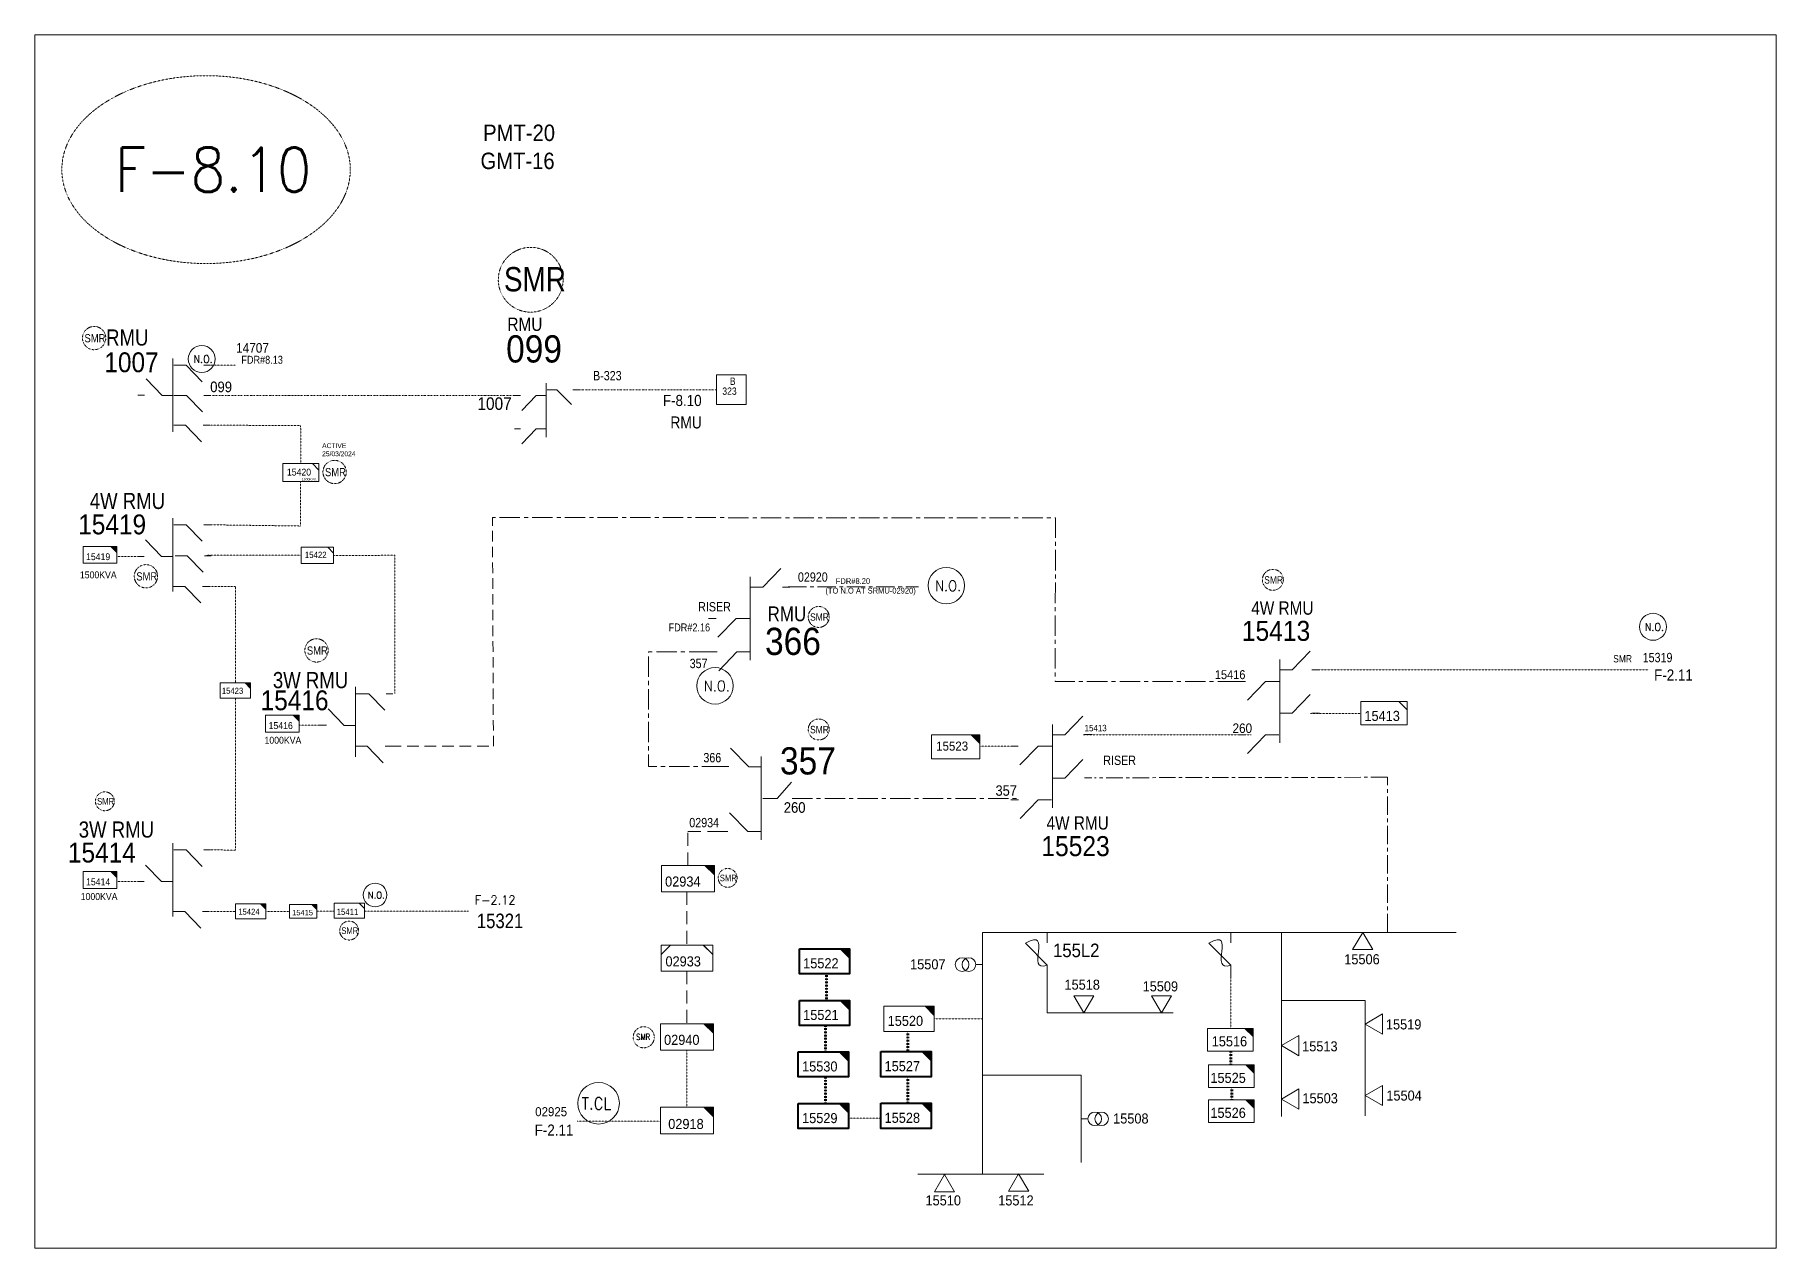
# Model space of a CAD drawing. Header units: metres. Extents: x 65984 to 144644, y -19036 to 23726.
# Drawn here: x 96185 to 97121, y 8437 to 9090 of the extents above; entities that cross this region are included whole.
import ezdxf
from ezdxf.enums import TextEntityAlignment as Align

# ---------------------------------------------------------------- set-up
doc = ezdxf.new("R2010")
doc.units = ezdxf.units.M
doc.header["$MEASUREMENT"] = 0
for name, pattern in [('( Center )', [2, 1.25, -0.25, 0.25, -0.25]), ('DGN Style 2', [0.023128, 0, -0.023128]), ('DGN Style 3', [0.013877, 0, -0.013877]), ('DGN Style 4', [1.6, 0.8, -0.4, 0, -0.4]), ('HIDDEN2', [2381.25, 1587.5, -793.75])]:
    doc.linetypes.add(name, pattern=pattern)
doc.layers.get('0').update_dxf_attribs({"color": 95, "lineweight": 40})
for name, color, linetype, lineweight in [('d_eos', 111, 'Continuous', 40), ('d_eos no', 121, 'Continuous', 40), ('d_fco', 5, 'Continuous', 40), ('d_fco text', 95, 'Continuous', 40), ('d_oh branch', 94, 'Continuous', 40), ('d_switch', 95, 'Continuous', 40), ('d_tf', 1, 'Continuous', 40), ('d_tf no', 6, 'Continuous', 40), ('d_tf_200', 1, 'Continuous', 40), ('d_ug cable', 95, 'Continuous', 40), ('d_unit sub', 7, 'Continuous', 40), ('FDR  1  16', 234, 'Continuous', 40), ('fedr no', 95, 'Continuous', 40), ('GRID STATION  04', 7, 'Continuous', 40), ('Level 37', 7, 'Continuous', 0), ('O H MAIN FEEDER', 4, 'Continuous', 100), ('SW N O', 114, 'Continuous', 30)]:
    doc.layers.add(name, color=color, linetype=linetype, lineweight=lineweight)
doc.styles.add('NASKHF', font='naskhf.shx', dxfattribs={"height": 8})
doc.styles.add('Style-Arial', font='arial.ttf')
doc.styles.add('Style-ENGINEERING', font='ENGINEERING.shx')
doc.styles.add('Style-msdefault', font='msdefault.shx')
doc.styles.add('Style-STANDARD', font='STANDARD.shx')

msp = doc.modelspace()

# ---------------------------------------------------------------- texts
at = {"layer": 'd_eos no', "color": 7, "linetype": 'Continuous', "lineweight": 13, "style": 'Style-Arial', "width": 0.88}
for s, p in [('PMT-20', (96425.85, 9041.58)), ('GMT-16', (96424.42, 9026.49))]:
    msp.add_text(s, height=8.843, dxfattribs=at).set_placement(p, align=Align.TOP_LEFT)
for s, height, p in [('14707', 5.156, (96310.64, 8924.07)), ('1007', 6.755, (96441.22, 8894.91)), ('15416', 4.808, (96835.76, 8748.19)), ('15413', 3.485, (96761.17, 8718.8)), ('260', 5.125, (96839.35, 8719.54)), ('357', 5.61, (96712.89, 8686.27)), ('260', 5.694, (96599.2, 8677.19)), ('15523', 10.758, (96762.79, 8658.96))]:
    msp.add_text(s, height=height, dxfattribs=at).set_placement(p, align=Align.TOP_RIGHT)
at = {"layer": 'd_eos no', "color": 2, "linetype": 'Continuous', "lineweight": 13, "style": 'Style-Arial', "width": 0.88}
msp.add_text('099', height=14.641, dxfattribs=at).set_placement((96438.21, 8913.64))
for s, height, p in [('1007', 10.684, (96251.36, 8919.1)), ('15419', 10.684, (96244.61, 8831.91)), ('15413', 10.758, (96870.61, 8774.72)), ('366', 14.641, (96607.47, 8771.02)), ('15416', 10.684, (96342.7, 8737.33)), ('357', 14.641, (96615.52, 8706.75)), ('15414', 10.684, (96239.08, 8655.45))]:
    msp.add_text(s, height=height, dxfattribs=at).set_placement(p, align=Align.TOP_RIGHT)
at = {"layer": 'd_eos no', "color": 7, "linetype": 'Continuous', "lineweight": 13, "style": 'Style-Arial', "width": 0.88}
msp.add_text('099', height=5.723, dxfattribs=at).set_placement((96279.07, 8897.67))
at = {"layer": 'd_fco text', "color": 1, "linetype": 'Continuous', "lineweight": 13, "style": 'Style-msdefault', "width": 0.916667}
msp.add_text('155L2', height=7.318, dxfattribs=at).set_placement((96732.32, 8593.87))
at = {"layer": 'd_switch', "color": 1, "linetype": 'Continuous', "lineweight": 30, "ltscale": 2.047502, "style": 'Style-ENGINEERING', "width": 0.857143}
msp.add_text('SMR', height=13.083, rotation=0.00263, dxfattribs=at).set_placement((96437.03, 8964.96), align=Align.TOP_LEFT)
at = {"layer": 'd_switch', "color": 1, "linetype": 'Continuous', "lineweight": 30, "ltscale": 0.9, "style": 'Style-ENGINEERING', "width": 0.857143}
for p in [(96211.48, 8928.93), (96340.81, 8856.92), (96239.35, 8800.84), (96331.07, 8760.97)]:
    msp.add_text('SMR', height=4.416, rotation=0.00263, dxfattribs=at).set_placement(p, align=Align.TOP_LEFT)
at = {"layer": 'd_switch', "color": 2, "linetype": 'Continuous', "lineweight": 30, "style": 'Style-msdefault', "width": 0.857143}
for s, p in [('FDR#8.13', (96295.82, 8917.25)), ('FDR#2.16', (96525.57, 8773.32))]:
    msp.add_text(s, height=4.275, dxfattribs=at).set_placement(p, align=Align.TOP_LEFT)
at = {"layer": 'd_switch', "color": 1, "linetype": 'Continuous', "lineweight": 13, "style": 'Style-msdefault', "width": 0.9}
msp.add_text('F-8.10', height=5.981, dxfattribs=at).set_placement((96543.32, 8896.21), align=Align.TOP_RIGHT)
at = {"layer": 'd_switch', "color": 1, "linetype": 'Continuous', "lineweight": 30, "ltscale": 0.81, "style": 'Style-ENGINEERING', "width": 0.857143}
for p in [(96845.88, 8798.72), (96601.66, 8778.77), (96601.66, 8718.25)]:
    msp.add_text('SMR', height=3.975, rotation=0.00263, dxfattribs=at).set_placement(p, align=Align.TOP_LEFT)
at = {"layer": 'd_switch', "color": 234, "linetype": 'Continuous', "lineweight": 13, "style": 'Style-ENGINEERING', "width": 0.857143}
for p in [(96559.07, 8784.82), (96776.92, 8702.24)]:
    msp.add_text('RISER', height=5.022, rotation=0.00037, dxfattribs=at).set_placement(p, align=Align.TOP_RIGHT)
at = {"layer": 'd_switch', "color": 2, "linetype": 'Continuous', "lineweight": 30, "ltscale": 0.81, "style": 'Style-ENGINEERING', "width": 0.857143}
msp.add_text('SMR', height=3.975, rotation=0.00263, dxfattribs=at).set_placement((97033.52, 8756.33), align=Align.TOP_LEFT)
at = {"layer": 'd_switch', "color": 2, "linetype": 'Continuous', "lineweight": 13, "style": 'Style-ENGINEERING', "width": 0.857143}
msp.add_text('15319', height=5.022, rotation=0.00037, dxfattribs=at).set_placement((97065.4, 8757.51), align=Align.TOP_RIGHT)
at = {"layer": 'd_switch', "color": 95, "linetype": 'Continuous', "lineweight": 13, "style": 'Style-ENGINEERING', "width": 0.857143}
msp.add_text('357', height=5.022, rotation=0.00037, dxfattribs=at).set_placement((96546.51, 8754.32), align=Align.TOP_RIGHT)
at = {"layer": 'd_switch', "color": 2, "linetype": 'Continuous', "lineweight": 13, "style": 'Style-msdefault', "width": 0.9}
for p in [(97076.35, 8748.57), (96474.37, 8503.87)]:
    msp.add_text('F-2.11', height=5.981, dxfattribs=at).set_placement(p, align=Align.TOP_RIGHT)
at = {"layer": 'd_switch', "color": 1, "linetype": 'Continuous', "lineweight": 13, "style": 'Style-ENGINEERING', "width": 0.857143}
for s, p in [('366', (96553.89, 8703.67)), ('02934', (96552.71, 8668.74))]:
    msp.add_text(s, height=5.022, rotation=0.00037, dxfattribs=at).set_placement(p, align=Align.TOP_RIGHT)
at = {"layer": 'd_switch', "color": 1, "linetype": 'Continuous', "lineweight": 30, "ltscale": 0.729, "style": 'Style-ENGINEERING', "width": 0.857143}
for p in [(96218.26, 8679.43), (96553.13, 8638.25), (96349.6, 8609.91)]:
    msp.add_text('SMR', height=3.577, rotation=0.00263, dxfattribs=at).set_placement(p, align=Align.TOP_LEFT)
at = {"layer": 'd_switch', "color": 234, "linetype": 'Continuous', "lineweight": 13, "insert": (96611.14, 8800.78), "char_height": 5.0219, "attachment_point": 3, "rotation": 0.00037, "style": 'NASKHF'}
msp.add_mtext('\\FENGINEERING;\\H1x;\\W0.857143;02920\\P', dxfattribs=at)
at = {"layer": 'd_switch', "color": 191, "linetype": 'Continuous', "lineweight": 30, "insert": (96609.88, 8797.67), "char_height": 3.0963, "attachment_point": 1, "style": 'NASKHF'}
msp.add_mtext('\\Fmsdefault;\\H1x;\\W0.857143;     FDR#8.20\\P(TO N.O AT SRMU-02920)', dxfattribs=at)
at = {"layer": 'd_tf no', "color": 121, "linetype": 'Continuous', "lineweight": 13, "style": 'Style-msdefault', "width": 0.945946}
msp.add_text('15420', height=3.7, dxfattribs=at).set_placement((96320.32, 8856.54), align=Align.TOP_LEFT)
at = {"layer": 'd_tf no', "color": 7, "linetype": 'Continuous', "lineweight": 13, "style": 'Style-msdefault', "width": 0.945946}
msp.add_text('1000KVA', height=1.33, dxfattribs=at).set_placement((96328.36, 8851.51), align=Align.TOP_LEFT)
at = {"layer": 'd_tf no', "color": 140, "linetype": 'Continuous', "lineweight": 13, "style": 'Style-msdefault', "width": 0.945946}
for s, height, p in [('15422', 3.33, (96329.97, 8811.86)), ('15423', 3.263, (96285.36, 8738.73)), ('15416', 3.7, (96310.48, 8720.25)), ('1000KVA', 3.7, (96308.28, 8712.38)), ('15414', 3.7, (96212.31, 8636.24)), ('1000KVA', 3.7, (96209.44, 8628.32)), ('15424', 3.263, (96294.17, 8619.94)), ('15415', 2.937, (96323.14, 8619.29))]:
    msp.add_text(s, height=height, dxfattribs=at).set_placement(p, align=Align.TOP_LEFT)
at = {"layer": 'd_tf no', "color": 2, "linetype": 'Continuous', "lineweight": 13, "style": 'Style-msdefault', "width": 0.945946}
for s, height, p in [('15419', 3.7, (96212.31, 8811.07)), ('1500KVA', 3.7, (96209, 8801.29)), ('02934', 5.417, (96523.7, 8637.25)), ('15411', 3.33, (96347.05, 8619.89)), ('02940', 5.417, (96523.15, 8552.12))]:
    msp.add_text(s, height=height, dxfattribs=at).set_placement(p, align=Align.TOP_LEFT)
at = {"layer": 'd_tf no', "color": 7, "linetype": 'DGN Style 3', "lineweight": 13, "style": 'Style-msdefault', "width": 0.945946}
msp.add_text('15413', height=5.417, dxfattribs=at).set_placement((96899.76, 8726.32), align=Align.TOP_LEFT)
at = {"layer": 'd_tf no', "color": 1, "linetype": 'DGN Style 3', "lineweight": 13, "style": 'Style-msdefault', "width": 0.945946}
for s, height, p in [('15523', 4.875, (96669.49, 8709.8)), ('15507', 5.417, (96655.44, 8592.73)), ('15506', 5.417, (96888.92, 8595.45)), ('15518', 5.417, (96738.47, 8581.79)), ('15509', 5.417, (96780.49, 8580.88)), ('15520', 5.417, (96643.38, 8562.32)), ('15519', 5.417, (96911.32, 8560.43)), ('15516', 5.417, (96817.64, 8551.31)), ('15513', 5.417, (96866.27, 8548.63)), ('15525', 5.417, (96816.92, 8531.67)), ('15504', 5.417, (96911.55, 8522.17)), ('15526', 5.417, (96816.92, 8512.87)), ('15503', 5.417, (96866.41, 8520.73)), ('15508', 5.417, (96764.63, 8509.82)), ('15510', 5.417, (96663.74, 8465.79)), ('15512', 5.417, (96702.83, 8465.77))]:
    msp.add_text(s, height=height, dxfattribs=at).set_placement(p, align=Align.TOP_LEFT)
at = {"layer": 'd_tf no', "color": 1, "linetype": 'Continuous', "lineweight": 13, "style": 'Style-msdefault', "width": 0.945946}
for s, height, p in [('02933', 5.417, (96523.89, 8594.32)), ('02925', 4.875, (96453.85, 8513.21)), ('02918', 5.417, (96525.38, 8506.89))]:
    msp.add_text(s, height=height, dxfattribs=at).set_placement(p, align=Align.TOP_LEFT)
at = {"layer": 'd_tf no', "color": 1, "linetype": 'DGN Style 3', "lineweight": 40, "style": 'Style-msdefault', "width": 0.945946}
for s, p in [('15522', (96597.94, 8593.3)), ('15521', (96597.94, 8565.52)), ('15530', (96597.35, 8537.82)), ('15527', (96641.73, 8537.97)), ('15529', (96597.35, 8510.04)), ('15528', (96641.73, 8510.19))]:
    msp.add_text(s, height=5.417, dxfattribs=at).set_placement(p, align=Align.TOP_LEFT)
at = {"layer": 'd_tf no', "color": 121, "linetype": 'Continuous', "lineweight": 40, "insert": (96339.28, 8870.22), "char_height": 2.611, "attachment_point": 1, "style": 'NASKHF'}
msp.add_mtext('\\Fmsdefault;\\H1x;\\W0.945946;ACTIVE\\P25/03/2024', dxfattribs=at)
at = {"layer": 'd_tf no', "color": 1, "linetype": 'Continuous', "lineweight": 40, "ltscale": 0.9, "insert": (96511.91, 8550.99), "char_height": 3.2634, "width": 8.1938, "attachment_point": 5, "line_spacing_factor": 1.2, "style": 'Style-STANDARD'}
msp.add_mtext('\\H1x;\\W0.909091;SMR\\P', dxfattribs=at)
at = {"layer": 'fedr no', "color": 6, "linetype": 'Continuous', "lineweight": 13, "insert": (96280.66, 9017.32), "char_height": 23.728, "width": 536.5388, "attachment_point": 5, "style": 'Style-STANDARD'}
msp.add_mtext('F-8.10\\P', dxfattribs=at)
at = {"layer": 'fedr no', "color": 2, "linetype": 'Continuous', "lineweight": 40, "insert": (96432.29, 8624.57), "char_height": 4.917, "attachment_point": 5, "style": 'Style-STANDARD'}
msp.add_mtext('F-2.12', dxfattribs=at)
at = {"layer": 'GRID STATION  04', "color": 1, "linetype": 'Continuous', "lineweight": 13, "style": 'Style-msdefault', "width": 0.888889}
for s, height, p in [('B', 3.92, (96558.5, 8901.61)), ('323', 3.921, (96554.43, 8896.28))]:
    msp.add_text(s, height=height, dxfattribs=at).set_placement(p)
at = {"layer": 'Level 37', "color": 2, "linetype": 'Continuous', "lineweight": 13, "style": 'Style-msdefault', "width": 0.86}
msp.add_text('RMU', height=7.174, rotation=359.99963, dxfattribs=at).set_placement((96457.7, 8930.61), align=Align.RIGHT)
for s, height, p in [('RMU', 8.681, (96245.85, 8931.42)), ('4W RMU', 8.681, (96254.8, 8843.53)), ('4W RMU', 7.174, (96872.37, 8785.19)), ('3W RMU', 8.681, (96353.26, 8747.2)), ('3W RMU', 8.681, (96248.86, 8666.84))]:
    msp.add_text(s, height=height, rotation=0.00037, dxfattribs=at).set_placement(p, align=Align.TOP_RIGHT)
at = {"layer": 'Level 37', "color": 7, "linetype": 'Continuous', "lineweight": 13, "style": 'Style-ENGINEERING', "width": 0.857143}
msp.add_text('B-323', height=5.022, dxfattribs=at).set_placement((96484.95, 8909.09), align=Align.TOP_LEFT)
at = {"layer": 'Level 37', "color": 7, "linetype": 'Continuous', "lineweight": 13, "ltscale": 0.9, "style": 'Style-msdefault', "width": 0.86}
msp.add_text('RMU', height=6.457, rotation=359.99963, dxfattribs=at).set_placement((96543.45, 8878.19), align=Align.RIGHT)
at = {"layer": 'Level 37', "color": 2, "linetype": 'Continuous', "lineweight": 13, "ltscale": 0.9, "style": 'Style-msdefault', "width": 0.86}
msp.add_text('RMU', height=7.938, rotation=0.00037, dxfattribs=at).set_placement((96599.58, 8782.46), align=Align.TOP_RIGHT)
at = {"layer": 'Level 37', "color": 7, "linetype": 'Continuous', "lineweight": 13, "style": 'Style-msdefault', "width": 0.86}
for s, height, p in [('4W RMU', 7.174, (96762.28, 8669.64)), ('15321', 7.813, (96447.44, 8617.29))]:
    msp.add_text(s, height=height, rotation=0.00037, dxfattribs=at).set_placement(p, align=Align.TOP_RIGHT)

# ---------------------------------------------------------------- blocks, each defined once
blk = doc.blocks.new('TF_8')
at = {"color": 0, "linetype": 'ByBlock', "lineweight": -2}
blk.add_line((6.3, 4.95), (9.9, 1.35), dxfattribs=at)
blk.add_3dface([(-10.1, 4.95), (9.9, 4.95), (9.9, -5.05), (-10.1, -5.05)], dxfattribs=at)
blk = doc.blocks.new('exist.us-1000kva')
at = {"color": 0, "linetype": 'ByBlock', "lineweight": -2, "flags": 128}
blk.add_lwpolyline([(40, 12.9), (32.8, 20), (40, 20)], close=True, dxfattribs=at)
at = {"color": 0, "linetype": 'ByBlock', "lineweight": -2, "extrusion": (0, 0, -1)}
blk.add_solid([(-40, 12.9), (-32.8, 20), (-40, 20)], dxfattribs=at)
at = {"color": 0, "linetype": 'ByBlock', "lineweight": -2, "xscale": 2, "yscale": 2}
blk.add_blockref('TF_8', (20.2, 10.1), dxfattribs=at)
blk = doc.blocks.new('*U1445')
at = {"layer": 'SW N O', "color": 1, "lineweight": 13, "extrusion": (0, 0, -1)}
blk.add_circle((0, 0), 16.8, dxfattribs=at)
at = {"layer": 'SW N O', "color": 1, "lineweight": 13, "extrusion": (0, 0, -1), "style": 'Style-STANDARD'}
blk.add_text('T.CL', height=9.6, dxfattribs=at).set_placement((-1.7, -0.2), align=Align.MIDDLE_CENTER)
blk = doc.blocks.new('*U2661')
at = {"layer": 'd_unit sub', "color": 1, "linetype": 'Continuous', "lineweight": 13, "flags": 128}
for points in [[(-9.48, 1.38), (-6.07, 4.73), (-9.48, 4.73)], [(9.49, 1.32), (6.02, 4.73), (9.5, 4.73)]]:
    blk.add_lwpolyline(points, close=True, dxfattribs=at)
at = {"layer": 'd_unit sub', "color": 1, "linetype": 'Continuous', "lineweight": 13, "xscale": 0.94866334575076, "yscale": 0.94866334575076, "zscale": 0.4267622666565712, "rotation": 359.9999999999999}
blk.add_blockref('TF_8', (0.1, 0.04), dxfattribs=at)
blk = doc.blocks.new('TFU_94')
at = {"layer": 'd_tf_200', "color": 1, "linetype": 'Continuous', "lineweight": 13}
blk.add_line((0, 10), (0, 0), dxfattribs=at)
for centre in [(0, 30), (0, 20)]:
    blk.add_circle(centre, 10, dxfattribs=at)
blk = doc.blocks.new('*U1066')
at = {"layer": 'd_fco', "color": 1, "linetype": 'Continuous', "lineweight": 13}
blk.add_line((-4.6, 4.21), (-10.13, 4.21), dxfattribs=at)
at = {"layer": 'd_fco', "color": 1, "linetype": 'Continuous', "lineweight": 13, "flags": 128}
blk.add_lwpolyline([(13.02, 4.21), (7.07, 4.21), (-4.4, -7.26)], dxfattribs=at)
at = {"layer": 'd_fco', "color": 1, "linetype": 'Continuous', "lineweight": 13}
blk.add_open_spline([(-4.4, -7.26), (-13, 7.69), (11.58, -7.67), (7.07, 4.21)], degree=3, dxfattribs=at)
blk = doc.blocks.new('TRA1_1468')
at = {"layer": 'd_tf', "color": 1, "linetype": 'Continuous', "lineweight": 13, "ltscale": 0.000454472, "extrusion": (0, 0, -1), "flags": 128}
blk.add_lwpolyline([(-10, -17), (0, 0), (10, -17)], close=True, dxfattribs=at)
blk = doc.blocks.new('TRA1_1467')
at = {"layer": 'd_tf', "color": 1, "linetype": 'Continuous', "lineweight": 13, "ltscale": 0.000454472, "xscale": 1.000046566207833, "yscale": 1.000046566207833, "zscale": 1.000046566207833, "rotation": 180}
blk.add_blockref('TRA1_1468', (0, 0), dxfattribs=at)
blk = doc.blocks.new('*U893')
at = {"layer": 'SW N O', "color": 3, "lineweight": 13}
blk.add_circle((0, 0), 16.8, dxfattribs=at)
at = {"layer": 'SW N O', "color": 3, "lineweight": 13, "style": 'Style-STANDARD'}
blk.add_text('N.O.', height=9.6, dxfattribs=at).set_placement((1.7, -0.2), align=Align.MIDDLE_CENTER)

# ---------------------------------------------------------------- linework, layer by layer
at = {"layer": 'd_eos', "color": 2, "linetype": 'Continuous', "lineweight": 13, "ltscale": 0.807909}
for p, q in [((96259.02, 8876.28), (96259.02, 8915.8)), ((96259.43, 8912.17), (96266.17, 8912.17)), ((96266.17, 8912.16), (96274.77, 8903.3)), ((96275.59, 8912.17), (96279.17, 8912.17)), ((96243.79, 8896), (96240.22, 8896)), ((96253.17, 8895.97), (96244.56, 8904.82)), ((96259.05, 8895.96), (96253.17, 8895.96)), ((96259.57, 8895.96), (96266.31, 8895.96)), ((96266.31, 8895.96), (96274.91, 8887.1)), ((96275.73, 8895.96), (96279.31, 8895.96)), ((96259.46, 8879.91), (96265.81, 8879.91)), ((96265.81, 8879.92), (96274.42, 8871.06)), ((96275.23, 8879.92), (96278.81, 8879.92)), ((96259.02, 8790.49), (96259.02, 8830)), ((96259.43, 8826.37), (96266.17, 8826.37)), ((96266.17, 8826.37), (96274.77, 8817.51)), ((96275.59, 8826.37), (96279.17, 8826.37)), ((96252.86, 8809.36), (96244.25, 8818.22)), ((96243.48, 8809.4), (96239.91, 8809.4)), ((96258.74, 8809.35), (96252.86, 8809.35)), ((96260.25, 8809.67), (96266.6, 8809.67)), ((96266.6, 8809.68), (96275.21, 8800.82)), ((96276.02, 8809.68), (96279.6, 8809.68)), ((96259.08, 8793.23), (96265.43, 8793.23)), ((96265.43, 8793.23), (96274.04, 8784.37)), ((96274.85, 8793.23), (96278.43, 8793.23)), ((96357.18, 8701.52), (96357.18, 8739.18)), ((96351.02, 8718.54), (96342.42, 8727.4)), ((96357.59, 8735.55), (96364.34, 8735.55)), ((96364.34, 8735.55), (96372.94, 8726.69)), ((96373.76, 8735.55), (96377.33, 8735.55)), ((96341.65, 8718.57), (96338.07, 8718.57)), ((96356.91, 8718.53), (96351.02, 8718.53)), ((96357.2, 8707.25), (96363.55, 8707.25)), ((96363.53, 8707.28), (96372.13, 8698.42)), ((96373.19, 8707.25), (96377.98, 8707.25)), ((96259.02, 8615.65), (96259.02, 8655.17)), ((96252.86, 8634.53), (96244.25, 8643.39)), ((96259.43, 8651.54), (96266.17, 8651.54)), ((96266.17, 8651.54), (96274.77, 8642.68)), ((96275.59, 8651.54), (96279.17, 8651.54)), ((96243.48, 8634.56), (96239.91, 8634.56)), ((96258.74, 8634.52), (96252.86, 8634.52)), ((96259.08, 8618.39), (96265.43, 8618.39)), ((96265.43, 8618.4), (96274.04, 8609.54)), ((96274.85, 8618.4), (96278.43, 8618.4))]:
    msp.add_line(p, q, dxfattribs=at)
at = {"layer": 'd_eos', "color": 2, "linetype": 'Continuous', "lineweight": 13, "ltscale": 0.794016}
for p, q in [((96445.88, 8895.96), (96442.63, 8895.96)), ((96454.43, 8895.96), (96446.62, 8887.92)), ((96459.77, 8895.96), (96454.43, 8895.96)), ((96459.77, 8902.52), (96459.77, 8873.47)), ((96460.19, 8899.01), (96465.53, 8899.01)), ((96465.53, 8899.01), (96473.33, 8890.97)), ((96445.88, 8877.92), (96442.63, 8877.92)), ((96454.43, 8877.92), (96446.62, 8869.87)), ((96459.77, 8877.92), (96454.43, 8877.92))]:
    msp.add_line(p, q, dxfattribs=at)
at = {"layer": 'd_eos', "color": 1, "linetype": 'Continuous', "lineweight": 13, "ltscale": 0.794016}
msp.add_line((96474.08, 8899.01), (96477.32, 8899.01), dxfattribs=at)
at = {"layer": 'd_eos', "color": 2, "linetype": 'Continuous', "lineweight": 13, "ltscale": 0.915903}
for p, q in [((96576.17, 8792.82), (96585.92, 8802.87)), ((96569.5, 8753.57), (96569.5, 8798.37)), ((96569.5, 8792.82), (96576.17, 8792.82)), ((96586.8, 8792.87), (96590.85, 8792.87)), ((96551.18, 8776.02), (96547.12, 8776.02)), ((96561.86, 8776.02), (96552.11, 8765.97)), ((96569.5, 8776.02), (96561.86, 8776.02)), ((96551.62, 8757.97), (96547.57, 8757.97)), ((96562.3, 8757.97), (96552.55, 8747.93)), ((96569.5, 8757.97), (96562.3, 8757.97)), ((96860.88, 8748.3), (96870.63, 8758.34)), ((96854.21, 8709.05), (96854.21, 8753.85)), ((96854.21, 8748.29), (96860.88, 8748.29)), ((96871.51, 8748.34), (96875.56, 8748.34)), ((96835.88, 8742.11), (96831.83, 8742.11)), ((96846.56, 8742.11), (96836.81, 8732.06)), ((96854.21, 8742.11), (96846.56, 8742.11)), ((96860.84, 8725), (96870.59, 8735.04)), ((96854.17, 8724.99), (96860.84, 8724.99)), ((96871.47, 8725.04), (96875.52, 8725.04)), ((96835.92, 8713.35), (96831.87, 8713.35)), ((96846.6, 8713.36), (96836.85, 8703.31)), ((96853.81, 8713.35), (96846.6, 8713.35)), ((96568.66, 8696.29), (96558.91, 8706.33)), ((96575.33, 8657.04), (96575.33, 8701.84)), ((96558.03, 8696.33), (96553.98, 8696.33)), ((96575.33, 8696.28), (96568.66, 8696.28)), ((96583.89, 8679.24), (96591.72, 8687.92)), ((96568.13, 8661.43), (96558.38, 8671.48)), ((96583.89, 8679.24), (96576.24, 8679.24)), ((96596.78, 8679.13), (96592.73, 8679.13)), ((96557.45, 8661.44), (96553.4, 8661.44)), ((96575.33, 8661.43), (96568.13, 8661.43))]:
    msp.add_line(p, q, dxfattribs=at)
at = {"layer": 'd_eos', "color": 7, "linetype": 'Continuous', "lineweight": 13, "ltscale": 0.915903}
for p, q in [((96731.94, 8674.23), (96731.94, 8719.03)), ((96738.61, 8713.48), (96748.36, 8723.52)), ((96731.94, 8713.47), (96738.61, 8713.47)), ((96749.24, 8713.52), (96753.29, 8713.52)), ((96713.62, 8707.29), (96709.56, 8707.29)), ((96724.3, 8707.28), (96714.54, 8697.24)), ((96731.94, 8707.29), (96724.3, 8707.29)), ((96738.57, 8690.17), (96748.33, 8700.22)), ((96731.9, 8690.17), (96738.57, 8690.17)), ((96749.2, 8690.22), (96753.26, 8690.22)), ((96713.66, 8678.53), (96709.6, 8678.53)), ((96724.34, 8678.53), (96714.58, 8668.49)), ((96731.54, 8678.53), (96724.34, 8678.53))]:
    msp.add_line(p, q, dxfattribs=at)
at = {"layer": 'd_oh branch', "color": 1, "linetype": 'Continuous', "lineweight": 13}
for p, q in [((96949.07, 8607.21), (96694.37, 8607.21)), ((96694.37, 8607.21), (96694.37, 8477.22)), ((96855.23, 8607.14), (96855.23, 8508.25)), ((96729.18, 8585.08), (96729.18, 8563.89)), ((96729.18, 8563.89), (96796.99, 8563.89)), ((96659.54, 8477.22), (96727.35, 8477.22))]:
    msp.add_line(p, q, dxfattribs=at)
at = {"layer": 'd_oh branch', "color": 1, "linetype": 'Continuous', "lineweight": 13, "flags": 128}
for points in [[(96855.23, 8570.64), (96900.19, 8570.64), (96900.19, 8508.5)], [(96694.37, 8530.48), (96747.45, 8530.48), (96747.45, 8483.38)]]:
    msp.add_lwpolyline(points, dxfattribs=at)
at = {"layer": 'd_ug cable', "color": 140, "linetype": 'DGN Style 3', "lineweight": 13}
for p, q in [((96292.69, 8912.15), (96275.45, 8912.22)), ((96327.72, 8879.75), (96275.18, 8879.95)), ((96327.72, 8825.71), (96275.45, 8826.43)), ((96292.66, 8793.17), (96275.19, 8793.24)), ((96292.67, 8741.34), (96292.66, 8793.17)), ((96292.69, 8651.47), (96292.67, 8733.18)), ((96341.65, 8718.57), (96327.18, 8718.57)), ((96292.69, 8651.47), (96275.45, 8651.54)), ((96243.48, 8634.56), (96229.02, 8634.56))]:
    msp.add_line(p, q, dxfattribs=at)
at = {"layer": 'd_ug cable', "color": 1, "linetype": 'HIDDEN2', "lineweight": 13, "ltscale": 0.003558}
msp.add_line((96431.38, 8707.25), (96430.86, 8830.28), dxfattribs=at)
at = {"layer": 'd_ug cable', "color": 2, "linetype": 'DGN Style 3', "lineweight": 13}
msp.add_line((96243.48, 8809.4), (96229.02, 8809.4), dxfattribs=at)
at = {"layer": 'd_ug cable', "color": 1, "linetype": 'HIDDEN2', "lineweight": 13, "ltscale": 0.003953}
msp.add_line((96375.54, 8707.25), (96431.38, 8707.25), dxfattribs=at)
at = {"layer": 'd_ug cable', "color": 1, "linetype": 'HIDDEN2', "lineweight": 13, "ltscale": 0.004392}
msp.add_line((96535.44, 8629), (96535.44, 8600.29), dxfattribs=at)
at = {"layer": 'd_ug cable', "color": 9, "linetype": 'DGN Style 3', "lineweight": 13}
msp.add_line((96362.25, 8618.63), (96417.98, 8618.63), dxfattribs=at)
at = {"layer": 'd_ug cable', "color": 1, "linetype": 'DGN Style 3', "lineweight": 100}
for p, q in [((96610.49, 8584.79), (96610.49, 8570.59)), ((96609.9, 8557.1), (96609.9, 8542.9)), ((96654.23, 8553.82), (96654.23, 8543.1)), ((96827.88, 8543.11), (96827.88, 8535.94)), ((96609.9, 8529.32), (96609.9, 8515.12)), ((96654.28, 8529.47), (96654.28, 8515.26)), ((96828.48, 8523.51), (96828.48, 8517.14))]:
    msp.add_line(p, q, dxfattribs=at)
at = {"layer": 'd_ug cable', "color": 1, "linetype": 'DGN Style 3', "lineweight": 13}
for p, q in [((96694.37, 8560.7), (96668.37, 8560.7)), ((96535.46, 8513.12), (96535.46, 8543.87)), ((96639.5, 8507.33), (96622.34, 8507.33))]:
    msp.add_line(p, q, dxfattribs=at)
at = {"layer": 'd_ug cable', "color": 140, "linetype": 'DGN Style 3', "lineweight": 13, "flags": 128}
for points in [[(96327.86, 8859.25), (96327.71, 8879.64)], [(96327.72, 8825.71), (96327.71, 8849.59)], [(96327.71, 8810), (96277.13, 8809.95)], [(96378.31, 8809.96), (96345.46, 8809.92)], [(96378.32, 8735.7), (96378.28, 8810.05)], [(96292.32, 8618.47), (96278.43, 8618.4)], [(96321.37, 8618.43), (96308.87, 8618.36)], [(96345.71, 8618.56), (96336.39, 8618.56)]]:
    msp.add_lwpolyline(points, dxfattribs=at)
at = {"layer": 'd_ug cable', "color": 1, "linetype": 'DGN Style 2', "lineweight": 13, "flags": 128}
msp.add_lwpolyline([(96442.63, 8877.92), (96442.63, 8877.92)], close=True, dxfattribs=at)
at = {"layer": 'd_ug cable', "color": 1, "linetype": 'DGN Style 3', "lineweight": 13, "flags": 128}
for points in [[(97052.38, 8748.38), (96873.53, 8748.34), (96873.53, 8748.34)], [(96897.89, 8724.89), (96870.72, 8724.89), (96870.72, 8724.89)], [(96838.79, 8713.35), (96748.53, 8713.35), (96748.53, 8713.35)], [(96709.52, 8707.35), (96692.88, 8707.35), (96692.88, 8707.35)], [(96827.84, 8583.49), (96827.84, 8555.85), (96827.84, 8555.85)]]:
    msp.add_lwpolyline(points, dxfattribs=at)
at = {"layer": 'd_ug cable', "color": 1, "linetype": 'HIDDEN2', "lineweight": 13, "ltscale": 0.004392}
for points in [[(96535.99, 8643.23), (96535.99, 8661.44), (96554.19, 8661.44)], [(96535.44, 8586.4), (96535.44, 8558.09)]]:
    msp.add_lwpolyline(points, dxfattribs=at)
at = {"layer": 'd_ug cable', "color": 95, "linetype": 'DGN Style 3', "lineweight": 13, "flags": 128}
msp.add_lwpolyline([(96476.46, 8505.68), (96520.94, 8505.68)], dxfattribs=at)
at = {"layer": 'd_ug cable', "color": 2, "linetype": 'DGN Style 3', "lineweight": 13}
for centre, radius in [((96451.42, 8958.14), 17.42), ((96216.65, 8926.77), 6.27), ((96345.97, 8854.77), 6.27), ((96244.51, 8798.69), 6.27), ((96850.53, 8796.78), 5.64), ((96606.31, 8776.83), 5.64), ((96336.24, 8758.82), 6.27), ((96606.31, 8716.31), 5.64), ((96222.44, 8677.68), 5.08), ((96557.32, 8636.5), 5.08), ((96353.79, 8608.16), 5.08), ((96512.21, 8550.8), 5.68)]:
    msp.add_circle(centre, radius, dxfattribs=at)
at = {"layer": 'FDR  1  16', "color": 1, "linetype": '( Center )', "lineweight": 13, "ltscale": 8.7846, "flags": 128}
for points in [[(96831.83, 8742.11), (96733.44, 8742.11), (96733.63, 8830.1), (96430.86, 8830.28)], [(96547.57, 8757.97), (96514.82, 8757.97), (96514.82, 8696.33), (96553.98, 8696.33)], [(96591.96, 8679.13), (96591.96, 8679.13), (96591.96, 8679.13), (96713.05, 8679.13)]]:
    msp.add_lwpolyline(points, dxfattribs=at)
at = {"layer": 'FDR  1  16', "color": 1, "linetype": '( Center )', "lineweight": 13, "ltscale": 7.90614, "flags": 128}
for points in [[(96589.82, 8792.95), (96589.82, 8792.95), (96589.82, 8792.95), (96659.95, 8792.98)], [(96912.12, 8607.21), (96912.12, 8607.21), (96912.12, 8607.21), (96912.1, 8690.6)]]:
    msp.add_lwpolyline(points, dxfattribs=at)
at = {"layer": 'FDR  1  16', "color": 1, "linetype": '( Center )', "lineweight": 13, "ltscale": 7.115526, "flags": 128}
msp.add_lwpolyline([(96912.1, 8690.6), (96912.1, 8690.6), (96912.1, 8690.6), (96754.53, 8690.34)], dxfattribs=at)
at = {"layer": 'fedr no', "color": 82, "linetype": 'DGN Style 3', "lineweight": 13, "true_color": 0x1dc70e}
msp.add_ellipse((96276.85, 9017.38), major_axis=(77.56, 0), ratio=0.651175, dxfattribs=at)
at = {"layer": 'GRID STATION  04', "color": 1, "linetype": 'Continuous', "lineweight": 13, "ltscale": 0.641235, "flags": 128}
msp.add_lwpolyline([(96567.35, 8891), (96551.34, 8891), (96551.34, 8907.01), (96567.35, 8907.01)], close=True, dxfattribs=at)
at = {"layer": 'O H MAIN FEEDER', "color": 140, "linetype": 'Continuous', "lineweight": 13, "flags": 128}
msp.add_lwpolyline([(96184.77, 9089.85), (97121.18, 9089.85), (97121.18, 8437.38), (96184.77, 8437.38)], close=True, dxfattribs=at)
at = {"layer": 'O H MAIN FEEDER', "color": 1, "linetype": 'DGN Style 4', "lineweight": 13, "flags": 128}
for points in [[(96445.95, 8895.96), (96279.25, 8895.96)], [(96551.34, 8899.01), (96477.32, 8899.01)]]:
    msp.add_lwpolyline(points, dxfattribs=at)

# ---------------------------------------------------------------- block references
at = {"layer": 'd_fco', "color": 1, "linetype": 'Continuous', "lineweight": 13, "xscale": 1.02487, "yscale": 1.02487, "zscale": 1.02487, "rotation": 270.0000000006002}
for p in [(96724.87, 8596.83), (96823.52, 8596.83)]:
    msp.add_blockref('*U1066', p, dxfattribs=at)
at = {"layer": 'd_tf', "color": 1, "linetype": 'Continuous', "lineweight": 13, "ltscale": 0.000454472, "extrusion": (0, 0, -1), "xscale": 0.5417170000000001, "yscale": 0.5417170000000001, "zscale": 0.5417170000000001}
for p, rotation in [((-96898.83, 8607.2), 180), ((-96900.2, 8557.93), 90.00000000000001), ((-96855.19, 8546.29), 90.00000000000001), ((-96855.19, 8517.57), 90.00000000000001), ((-96900.2, 8519.48), 90.00000000000014), ((-96673.9, 8476.95), 180), ((-96713.79, 8477.27), 180)]:
    msp.add_blockref('TRA1_1467', p, dxfattribs=dict(at, rotation=rotation))
for p in [(-96748.84, 8563.9), (-96790.62, 8563.9)]:
    msp.add_blockref('TRA1_1467', p, dxfattribs=at)
at = {"layer": 'd_tf_200', "color": 1, "linetype": 'Continuous', "lineweight": 13, "extrusion": (0, 0, -1), "xscale": 0.3660250000000002, "yscale": 0.3660250000000002, "zscale": 0.3660250000000002, "rotation": 270.0000000000001}
msp.add_blockref('TFU_94', (-96694.37, 8589.9), dxfattribs=at)
at = {"layer": 'd_tf_200', "color": 1, "linetype": 'Continuous', "lineweight": 13, "xscale": 0.3660250000000002, "yscale": 0.3660250000000002, "zscale": 0.3660250000000002, "rotation": 269.9999999999999}
msp.add_blockref('TFU_94', (96747.45, 8506.93), dxfattribs=at)
at = {"layer": 'd_unit sub', "color": 2, "linetype": 'Continuous', "lineweight": 13, "rotation": 359.9999999999999}
for name, p, xscale, yscale, zscale in [('TF_8', (96327.96, 8854.47), 0.9665792856450202, 0.9665792856450202, 0.4267622666565712), ('exist.us-1000kva', (96210.71, 8805.71), 0.453042016234077, 0.453042016234077, 0.4267622666565712), ('TF_8', (96353.96, 8618.95), 0.8158787771449308, 0.8158787771449308, 0.3840860399909141)]:
    msp.add_blockref(name, p, dxfattribs=dict(at, xscale=xscale, yscale=yscale, zscale=zscale))
at = {"layer": 'd_unit sub', "color": 140, "linetype": 'Continuous', "lineweight": 13, "rotation": 359.9999999999999}
for name, p, xscale, yscale, zscale in [('TF_8', (96336.84, 8809.99), 0.8699213570805182, 0.8699213570805182, 0.3840860399909141), ('exist.us-1000kva', (96284.51, 8733.18), 0.4077378146106693, 0.4077378146106693, 0.3840860399909141), ('exist.us-1000kva', (96308.87, 8714.89), 0.453042016234077, 0.453042016234077, 0.4267622666565712), ('exist.us-1000kva', (96210.71, 8630.88), 0.453042016234077, 0.453042016234077, 0.4267622666565712), ('exist.us-1000kva', (96292.74, 8614.47), 0.4077378146106693, 0.4077378146106693, 0.3840860399909141), ('exist.us-1000kva', (96321.75, 8614.83), 0.3669640331496024, 0.3669640331496024, 0.3456774359918227)]:
    msp.add_blockref(name, p, dxfattribs=dict(at, xscale=xscale, yscale=yscale, zscale=zscale))
at = {"layer": 'd_unit sub', "color": 7, "linetype": 'Continuous', "lineweight": 13, "xscale": 1.249645269223772, "yscale": 1.249645269223772, "zscale": 0.6248226346118861, "rotation": 359.9999999999999}
msp.add_blockref('TF_8', (96910.39, 8725.18), dxfattribs=at)
at = {"layer": 'd_unit sub', "color": 1, "linetype": 'Continuous', "lineweight": 13, "rotation": 359.9999999999999}
for p, xscale, yscale, zscale in [((96667.04, 8700.58), 0.6457990745128143, 0.6457990745128143, 0.5510935637276833), ((96641.35, 8553.94), 0.6756336971429283, 0.6756336971429283, 0.6248226346118861), ((96815.4, 8543.34), 0.612326181919648, 0.612326181919648, 0.612326181919648), ((96815.96, 8523.7), 0.612326181919648, 0.612326181919648, 0.612326181919648), ((96815.96, 8504.89), 0.612326181919648, 0.612326181919648, 0.612326181919648)]:
    msp.add_blockref('exist.us-1000kva', p, dxfattribs=dict(at, xscale=xscale, yscale=yscale, zscale=zscale))
at = {"layer": 'd_unit sub', "color": 2, "linetype": 'Continuous', "lineweight": 13, "xscale": 0.7112282647684637, "yscale": 0.7112282647684637, "zscale": 0.6248226346118861}
for p in [(96521.77, 8629), (96521.22, 8543.87)]:
    msp.add_blockref('exist.us-1000kva', p, dxfattribs=at)
at = {"layer": 'd_unit sub', "color": 1, "linetype": 'Continuous', "lineweight": 13}
for name, p, xscale, yscale, zscale in [('*U2661', (96535.44, 8593.36), 1.464100000000001, 1.464100000000001, 1.464100000000001), ('exist.us-1000kva', (96521.24, 8498.9), 0.7112282647684637, 0.7112282647684637, 0.6248226346118861)]:
    msp.add_blockref(name, p, dxfattribs=dict(at, xscale=xscale, yscale=yscale, zscale=zscale))
at = {"layer": 'd_unit sub', "color": 1, "linetype": 'Continuous', "lineweight": 40, "xscale": 0.6756336971429283, "yscale": 0.6756336971429283, "zscale": 0.6248226346118861, "rotation": 359.9999999999999}
for p in [(96595.9, 8584.92), (96595.9, 8557.14), (96595.32, 8529.45), (96639.7, 8529.59), (96595.32, 8501.67), (96639.7, 8501.81)]:
    msp.add_blockref('exist.us-1000kva', p, dxfattribs=at)
at = {"layer": 'SW N O', "color": 3, "lineweight": 13}
for p, xscale, yscale, zscale in [((96274.54, 8915.55), 0.4320112015721562, 0.4320112015721562, 0.4320112015721562), ((96674.89, 8793.67), 0.5837265578750456, 0.5837265578750456, 0.5837265578750456), ((97054.98, 8771.52), 0.4320112015721562, 0.4320112015721562, 0.4320112015721562), ((96550.56, 8739.79), 0.5837265578750456, 0.5837265578750456, 0.5837265578750456), ((96367.73, 8627.3), 0.3779181490892476, 0.3779181490892476, 0.3779181490892476)]:
    msp.add_blockref('*U893', p, dxfattribs=dict(at, xscale=xscale, yscale=yscale, zscale=zscale))
at = {"layer": 'SW N O', "color": 1, "lineweight": 13, "extrusion": (0, 0, -1), "xscale": 0.665190582872584, "yscale": 0.665190582872584, "zscale": 0.665190582872584}
msp.add_blockref('*U1445', (-96487.91, 8515.31), dxfattribs=at)

msp.set_redraw_order([(e.dxf.handle, doc.entitydb.next_handle()) for e in msp.query("TEXT MTEXT ATTDEF DIMENSION ARC_DIMENSION")])  # texts and dimensions are drawn at this point

doc.saveas('drawing.dxf')
